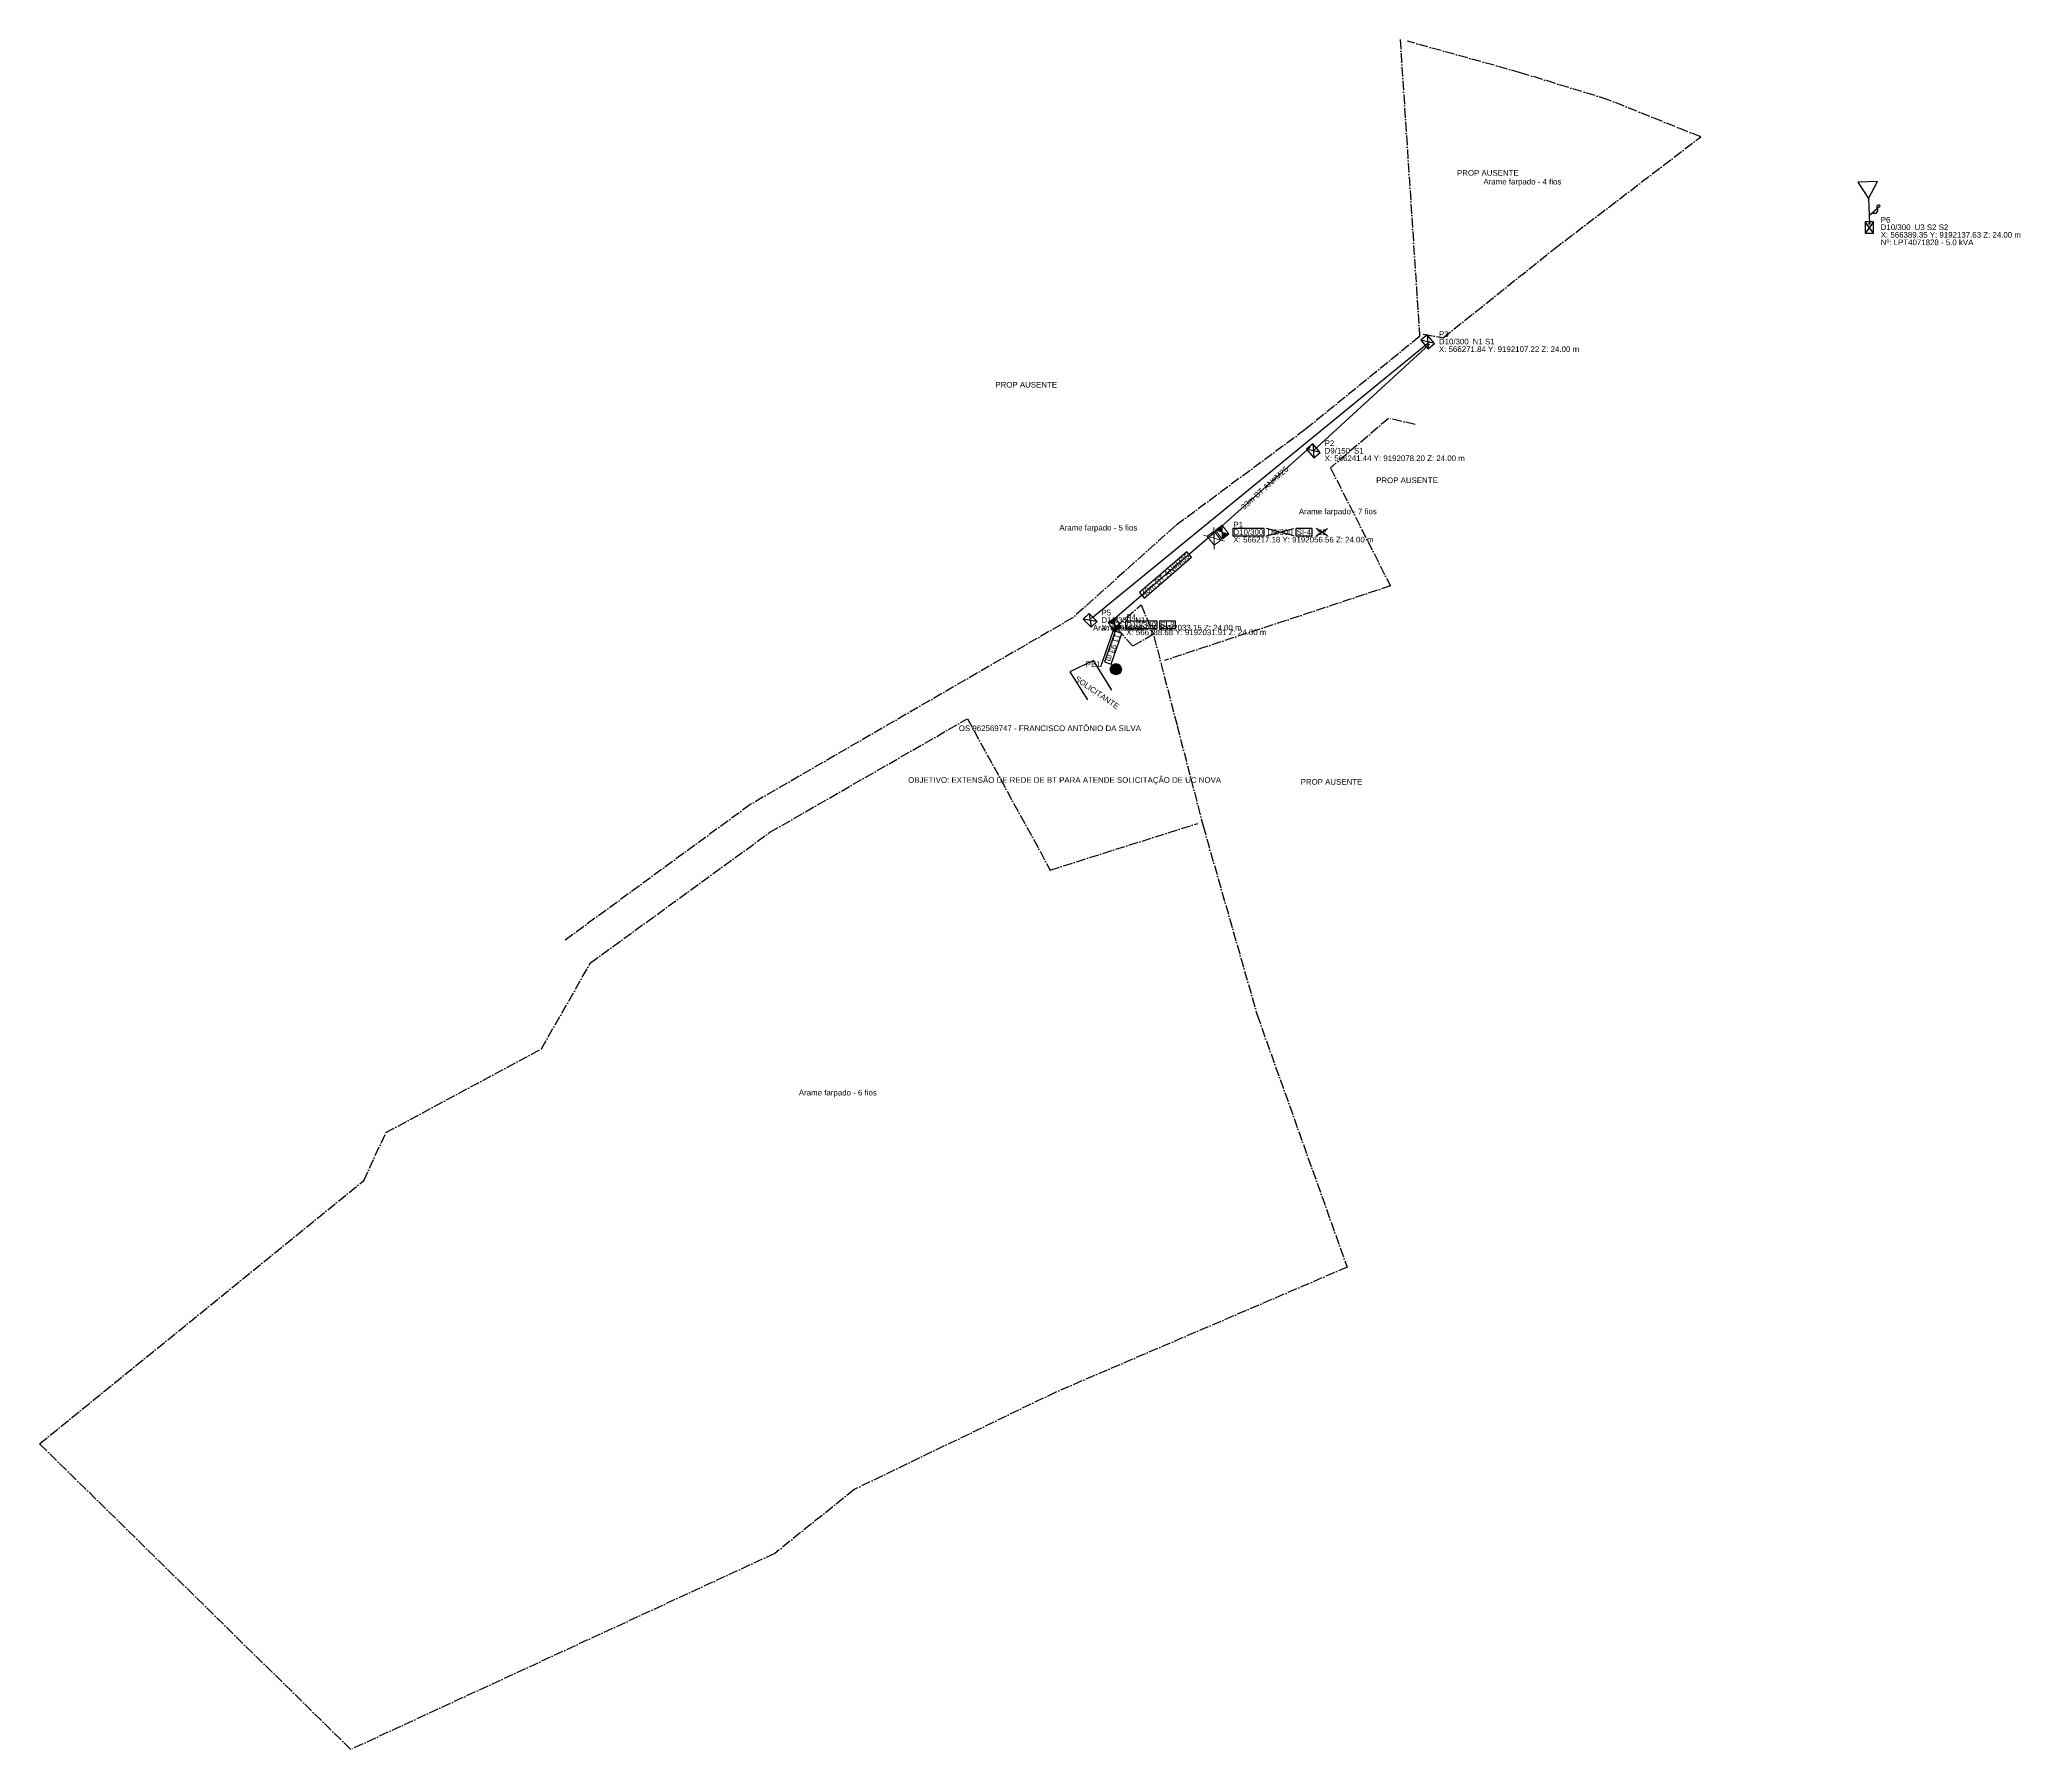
# Model space of a CAD drawing. Header units: metres. Extents: x 565903 to 566429, y 9191733 to 9192188.
import ezdxf
from ezdxf.enums import TextEntityAlignment as Align

# ---------------------------------------------------------------- set-up
doc = ezdxf.new("R2010")
doc.units = ezdxf.units.M
doc.linetypes.add('DASHDOT', pattern=[3.556, 2.54, -0.508, 0, -0.508])
for name, color, linetype in [('CERCA', 8, 'DASHDOT'), ('LINHAS', 7, 'CONTINUOUS'), ('PONTO DE ENTREGA', 8, 'CONTINUOUS'), ('PONTO FOTO', 4, 'CONTINUOUS'), ('POSTE', 3, 'CONTINUOUS'), ('Poste dt', 3, 'Continuous'), ('Poste Existente', 3, 'Continuous'), ('REDE SECUNDARIA - Instalar', 5, 'CONTINUOUS'), ('REDE SECUNDARIA - Manter', 5, 'CONTINUOUS'), ('TEXTOS A IMPLANTAR', 1, 'CONTINUOUS'), ('TEXTOS A REMOVER', 7, 'CONTINUOUS'), ('TEXTOS EXISTENTES', 7, 'CONTINUOUS'), ('TEXTOS MAPA', 8, 'CONTINUOUS'), ('TRAFO', 7, 'CONTINUOUS')]:
    doc.layers.add(name, color=color, linetype=linetype)
doc.styles.add('ARIAL', font='arial.ttf')

# ---------------------------------------------------------------- blocks, each defined once
blk = doc.blocks.new('PosteDtSubstituir')
at = {"linetype": 'CONTINUOUS', "lineweight": 0}
h = blk.add_hatch(color=3, dxfattribs=at)
h.paths.add_polyline_path([(1.12, -1.5), (0, 0), (-1.12, -1.5)], flags=0)
h.paths.add_polyline_path([(1.12, 1.5), (-1.12, 1.5), (0, 0)], flags=0)
at = {"color": 1, "lineweight": 0}
for p, q in [((-0.98, -2.3), (-4.44, 2.29)), ((-4.42, -2.32), (-1, 2.3))]:
    blk.add_line(p, q, dxfattribs=at)
at = {"color": 3, "lineweight": 0}
for p, q in [((-3.83, 1.49), (-3.83, -1.51)), ((-1.59, 1.49), (-3.83, 1.49)), ((-1.59, -1.51), (-3.83, 1.49)), ((-1.59, 1.49), (-3.83, -1.51)), ((-1.59, -1.51), (-1.59, 1.49)), ((1.12, 1.5), (-1.12, -1.5)), ((1.12, -1.5), (-1.12, 1.5)), ((1.12, 1.5), (-1.12, 1.5)), ((-1.12, 1.5), (-1.12, -1.5)), ((1.12, -1.5), (1.12, 1.5)), ((-3.83, -1.51), (-1.59, -1.51)), ((-1.12, -1.5), (1.12, -1.5))]:
    blk.add_line(p, q, dxfattribs=at)
blk = doc.blocks.new('dt')
at = {"color": 0}
for p, q in [((1.120087, 1.5), (-1.120087, 1.5)), ((-1.120087, 1.5), (-1.120087, -1.5)), ((-1.120087, 1.5), (1.120087, -1.5)), ((-1.120087, -1.5), (1.120087, 1.5)), ((1.120087, -1.5), (1.120087, 1.5)), ((-1.120087, -1.5), (1.120087, -1.5))]:
    blk.add_line(p, q, dxfattribs=at)
for tag, p in [('MODELO', (-2.878805, 2.548923)), ('COD', (1.996674, -1.514935))]:
    blk.add_attdef(tag, p, '', height=1.6, dxfattribs=at)
blk = doc.blocks.new('PosteDtExistente')
at = {"layer": 'Poste Existente', "rotation": 180}
blk.add_blockref('dt', (-0.036594, -0.043517), dxfattribs=at)
at = {"layer": 'poste'}
for tag, p in [('MODELO', (-2.878805, 2.548923)), ('COD', (1.996674, -1.514935))]:
    blk.add_attdef(tag, p, '', height=1.6, dxfattribs=at)
blk = doc.blocks.new('dtp')
at = {"linetype": 'Continuous', "lineweight": 0, "ltscale": 0.01}
h = blk.add_hatch(color=0, dxfattribs=at)
h.paths.add_polyline_path([(-1.12, 1.5), (0, 0), (1.12, 1.5)])
h.paths.add_polyline_path([(-1.12, -1.5), (1.12, -1.5), (0, 0)])
at = {"color": 0, "lineweight": 0}
for p, q in [((-1.12, -1.5), (1.12, 1.5)), ((-1.12, 1.5), (1.12, -1.5)), ((1.12, 1.5), (-1.12, 1.5)), ((-1.12, 1.5), (-1.12, -1.5)), ((1.12, -1.5), (1.12, 1.5)), ((-1.12, -1.5), (1.12, -1.5))]:
    blk.add_line(p, q, dxfattribs=at)
blk = doc.blocks.new('PosteDtProjetado')
at = {"layer": 'Poste dt', "rotation": 180}
blk.add_blockref('dtp', (-0.05948, 0.026162), dxfattribs=at)
at = {"layer": 'poste', "ltscale": 0.01}
for tag, p in [('MODELO', (-3.273471, 2.731691)), ('COD', (1.964351, -1.493983))]:
    blk.add_attdef(tag, p, '', height=1.6, dxfattribs=at)
blk = doc.blocks.new('TransformadorComChaveExistente', base_point=(13.7, 6))
at = {"linetype": 'CONTINUOUS'}
h = blk.add_hatch(color=256, dxfattribs=at)
edge = h.paths.add_edge_path(flags=0)
edge.add_arc((13.7, 6.93), 0.14, 90, 90)
for p, q in [((16.28, 18.12), (11.11, 18.12)), ((11.11, 18.12), (13.7, 13.64)), ((13.7, 13.64), (16.28, 18.12)), ((13.7, 13.64), (13.7, 6.93)), ((13.7, 9.14), (16.75, 11.62))]:
    blk.add_line(p, q)
blk.add_circle((13.7, 6.93), 0.14)
for centre, radius, start, end in [((15.26, 10.5), 0.839, 223.4635, 34.319), ((16.34, 11.31), 0.511, 37.2065, 221.6178)]:
    blk.add_arc(centre, radius, start, end)
blk = doc.blocks.new('PontoEntrega', base_point=(8.56, 3.62))
h = blk.add_hatch(color=1)
h.dxf.hatch_style = 1
h.paths.add_polyline_path([(14.13, 3.03, 1), (11.17, 3.03, 1)])
at = {"color": 1}
blk.add_circle((12.65, 3.03), 1.48, dxfattribs=at)

msp = doc.modelspace()

# ---------------------------------------------------------------- linework, layer by layer
at = {"color": 1, "linetype": 'CONTINUOUS'}
for p, q in [((566228.98, 9192055.61), (566236.2, 9192057.51)), ((566236.2, 9192055.61), (566228.98, 9192057.51)), ((566242.19, 9192055.61), (566245.17, 9192057.51)), ((566245.17, 9192055.61), (566242.19, 9192057.51))]:
    msp.add_line(p, q, dxfattribs=at)
at = {"layer": 'CERCA'}
for points in [[(566264.51, 9192187.55), (566269.71, 9192108.62), (566239.27, 9192083.85), (566204.79, 9192058.28), (566177.4, 9192033.75), (566091.66, 9191984.1), (566042.4, 9191948.01)], [(566270.61, 9192109.17), (566275.95, 9192108.24), (566305.41, 9192131.83), (566344.47, 9192161.68), (566319.84, 9192171.57), (566296.57, 9192178.75), (566266.47, 9192187.12)], [(566268.53, 9192085.22), (566261.45, 9192086.81), (566245.99, 9192073.65), (566261.94, 9192042.24), (566201.85, 9192022.42)], [(566188.95, 9192031.43), (566195.63, 9192037.2), (566198.92, 9192029.39), (566193.43, 9192026.23), (566188.99, 9192031.23)], [(566199.03, 9192028.89), (566205.21, 9192005.06), (566212.1, 9191978.46), (566226.49, 9191928.15), (566250.42, 9191861.07), (566172.9, 9191827.81), (566119.31, 9191801.94), (566098.18, 9191784.92), (565985.44, 9191732.81), (565902.66, 9191814.08), (565988.87, 9191884.09), (565994.76, 9191896.86), (566036.13, 9191919.13), (566049.16, 9191941.98), (566096.89, 9191976.72), (566149.43, 9192006.94), (566171.47, 9191966.68), (566210.74, 9191979.1)]]:
    msp.add_lwpolyline(points, dxfattribs=at)
at = {"layer": 'LINHAS'}
for p, q in [((566272.41, 9192107.2), (566182.46, 9192033.56)), ((566272.34, 9192106.55), (566241.27, 9192078.11)), ((566182.93, 9192022.41), (566176.64, 9192019.36)), ((566176.64, 9192019.36), (566181.39, 9192011.94)), ((566187.87, 9192014.56), (566182.93, 9192022.41))]:
    msp.add_line(p, q, dxfattribs=at)
at = {"layer": 'PONTO DE ENTREGA'}
msp.add_line((566188.68, 9192031.91), (566184.82, 9192020.69), dxfattribs=at)
msp.add_lwpolyline([(566188.68, 9192030.21), (566185.86, 9192022.03), (566187.66, 9192021.41), (566190.47, 9192029.59), (566188.68, 9192030.21)], close=True, dxfattribs=at)
at = {"layer": 'REDE SECUNDARIA - Instalar'}
msp.add_lwpolyline([(566216.36, 9192057.5), (566187.86, 9192032.85)], dxfattribs=at)
at = {"layer": 'REDE SECUNDARIA - Manter'}
msp.add_lwpolyline([(566240.6, 9192079.13), (566216.35, 9192057.49)], dxfattribs=at)
at = {"layer": 'TEXTOS A IMPLANTAR'}
for points in [[(566219.98, 9192055.61), (566228.38, 9192055.61), (566228.38, 9192057.51), (566219.98, 9192057.51), (566219.98, 9192055.61)], [(566236.8, 9192055.61), (566241.09, 9192055.61), (566241.09, 9192057.51), (566236.8, 9192057.51), (566236.8, 9192055.61)], [(566196.44, 9192039.02), (566209.02, 9192049.9), (566207.78, 9192051.34), (566195.2, 9192040.46), (566196.44, 9192039.02)], [(566191.48, 9192030.96), (566199.88, 9192030.96), (566199.88, 9192032.86), (566191.48, 9192032.86), (566191.48, 9192030.96)], [(566200.48, 9192030.96), (566204.76, 9192030.96), (566204.76, 9192032.86), (566200.48, 9192032.86), (566200.48, 9192030.96)]]:
    msp.add_lwpolyline(points, close=True, dxfattribs=at)

# ---------------------------------------------------------------- block references
msp.add_blockref('PosteDtExistente', (566389.35, 9192137.63))
for name, p, rotation in [('PosteDtExistente', (566271.84, 9192107.22), 40.14535837120087), ('PosteDtExistente', (566241.44, 9192078.2), 39.83049135181392), ('PosteDtSubstituir', (566217.18, 9192056.56), 36.99799999999999), ('PosteDtExistente', (566182.07, 9192033.15), 44.46867099893342), ('PosteDtProjetado', (566188.68, 9192031.91), 30.44238295039952)]:
    msp.add_blockref(name, p, dxfattribs=dict(rotation=rotation))
at = {"layer": 'PONTO DE ENTREGA'}
msp.add_blockref('PontoEntrega', (566184.82, 9192020.69), dxfattribs=at)
at = {"layer": 'TRAFO', "rotation": 2.27800000000002}
msp.add_blockref('TransformadorComChaveExistente', (566389.35, 9192137.63), dxfattribs=at)

# ---------------------------------------------------------------- texts
at = {"style": 'Arial'}
for s, p in [('X: 566389.35 Y: 9192137.63 Z: 24.00 m', (566392.35, 9192135.63)), ('X: 566271.84 Y: 9192107.22 Z: 24.00 m', (566274.84, 9192105.22)), ('X: 566241.44 Y: 9192078.20 Z: 24.00 m', (566244.44, 9192076.2)), ('X: 566217.18 Y: 9192056.56 Z: 24.00 m', (566220.18, 9192054.56)), ('X: 566182.07 Y: 9192033.15 Z: 24.00 m', (566185.07, 9192031.15)), ('X: 566188.68 Y: 9192031.91 Z: 24.00 m', (566191.68, 9192029.91))]:
    msp.add_text(s, height=1.5, dxfattribs=at).set_placement(p, align=Align.MIDDLE_LEFT)
at = {"layer": 'CERCA', "linetype": 'Continuous', "style": 'Arial'}
for s, p in [('Arame farpado - 4 fios', (566297.04, 9192149.77)), ('Arame farpado - 7 fios', (566247.95, 9192062.07)), ('Arame farpado - 5 fios', (566184.25, 9192057.74)), ('Arame farpado - 7 fios', (566193.19, 9192031.1)), ('Arame farpado - 6 fios', (566114.96, 9191907.48))]:
    msp.add_text(s, height=1.5, dxfattribs=at).set_placement(p, align=Align.MIDDLE_CENTER)
at = {"layer": 'PONTO DE ENTREGA', "style": 'Arial'}
msp.add_text('PE1', height=1.5, dxfattribs=at).set_placement((566184.82, 9192020.69), align=Align.RIGHT)
at = {"layer": 'PONTO DE ENTREGA', "insert": (566188.17, 9192025.81), "char_height": 1.5, "attachment_point": 5, "rotation": 250.9997, "style": 'Arial'}
msp.add_mtext('11.93 m', dxfattribs=at)
at = {"layer": 'PONTO FOTO', "style": 'Arial'}
for s, p in [('P6', (566392.35, 9192139.63)), ('P3', (566274.84, 9192109.22)), ('P2', (566244.44, 9192080.2)), ('P1', (566220.18, 9192058.56)), ('P5', (566185.07, 9192035.15)), ('P4', (566191.68, 9192033.91))]:
    msp.add_text(s, height=1.5, dxfattribs=at).set_placement(p, align=Align.MIDDLE_LEFT)
at = {"layer": 'TEXTOS A IMPLANTAR', "char_height": 1.5, "attachment_point": 4, "style": 'Arial'}
for s, insert in [('D10/300', (566220.18, 9192056.56)), ('SI-4', (566237, 9192056.56)), ('D10/300', (566191.68, 9192031.91)), ('SI-3', (566200.68, 9192031.91))]:
    msp.add_mtext(s, dxfattribs=dict(at, insert=insert))
at = {"layer": 'TEXTOS A IMPLANTAR', "insert": (566201.62, 9192045.75), "char_height": 1.5, "attachment_point": 2, "rotation": 40.8628, "style": 'Arial'}
msp.add_mtext('40m BT AN#M35', dxfattribs=at)
at = {"layer": 'TEXTOS A REMOVER', "char_height": 1.5, "attachment_point": 4, "style": 'Arial'}
for s, insert in [('D9/300', (566229.18, 9192056.56)), ('S2', (566242.39, 9192056.56))]:
    msp.add_mtext(s, dxfattribs=dict(at, insert=insert))
at = {"layer": 'TEXTOS EXISTENTES', "char_height": 1.5, "attachment_point": 4, "style": 'Arial'}
for s, insert in [('D10/300', (566392.35, 9192137.63)), ('U3 S2 S2', (566401.35, 9192137.63)), ('D10/300', (566274.84, 9192107.22)), ('N1 S1', (566283.84, 9192107.22)), ('D9/150', (566244.44, 9192078.2)), ('S1', (566252.26, 9192078.2)), ('D11/300', (566185.07, 9192033.15)), ('N1', (566194.07, 9192033.15))]:
    msp.add_mtext(s, dxfattribs=dict(at, insert=insert))
at = {"layer": 'TEXTOS EXISTENTES', "insert": (566227.98, 9192068.87), "char_height": 1.5, "attachment_point": 2, "rotation": 41.7369, "style": 'Arial'}
msp.add_mtext('33m BT AN#M25', dxfattribs=at)
at = {"layer": 'TEXTOS MAPA', "true_color": 0xffffff, "style": 'Arial'}
for p in [(566288.14, 9192152.09), (566165.36, 9192095.76), (566266.63, 9192070.35), (566246.55, 9191990.14)]:
    msp.add_text('PROP AUSENTE ', height=1.5, dxfattribs=at).set_placement(p, align=Align.MIDDLE_CENTER)
at = {"layer": 'TEXTOS MAPA', "true_color": 0xf44336, "style": 'Arial'}
msp.add_text('SOLICITANTE ', height=1.5, rotation=325.2203, dxfattribs=at).set_placement((566184.17, 9192013.72), align=Align.MIDDLE_CENTER)
at = {"layer": 'TEXTOS MAPA', "true_color": 0xffeb3b, "style": 'Arial'}
for s, p in [('OS 962569747 - FRANCISCO ANTÔNIO DA SILVA ', (566171.65, 9192004.39)), ('OBJETIVO: EXTENSÃO DE REDE DE BT PARA ATENDE SOLICITAÇÃO DE UC NOVA ', (566175.57, 9191990.63))]:
    msp.add_text(s, height=1.5, dxfattribs=at).set_placement(p, align=Align.MIDDLE_CENTER)
at = {"layer": 'TRAFO', "style": 'Arial'}
msp.add_text('Nº: LPT4071828 - 5.0 kVA', height=1.5, dxfattribs=at).set_placement((566392.35, 9192133.63), align=Align.MIDDLE_LEFT)

doc.saveas('drawing.dxf')
